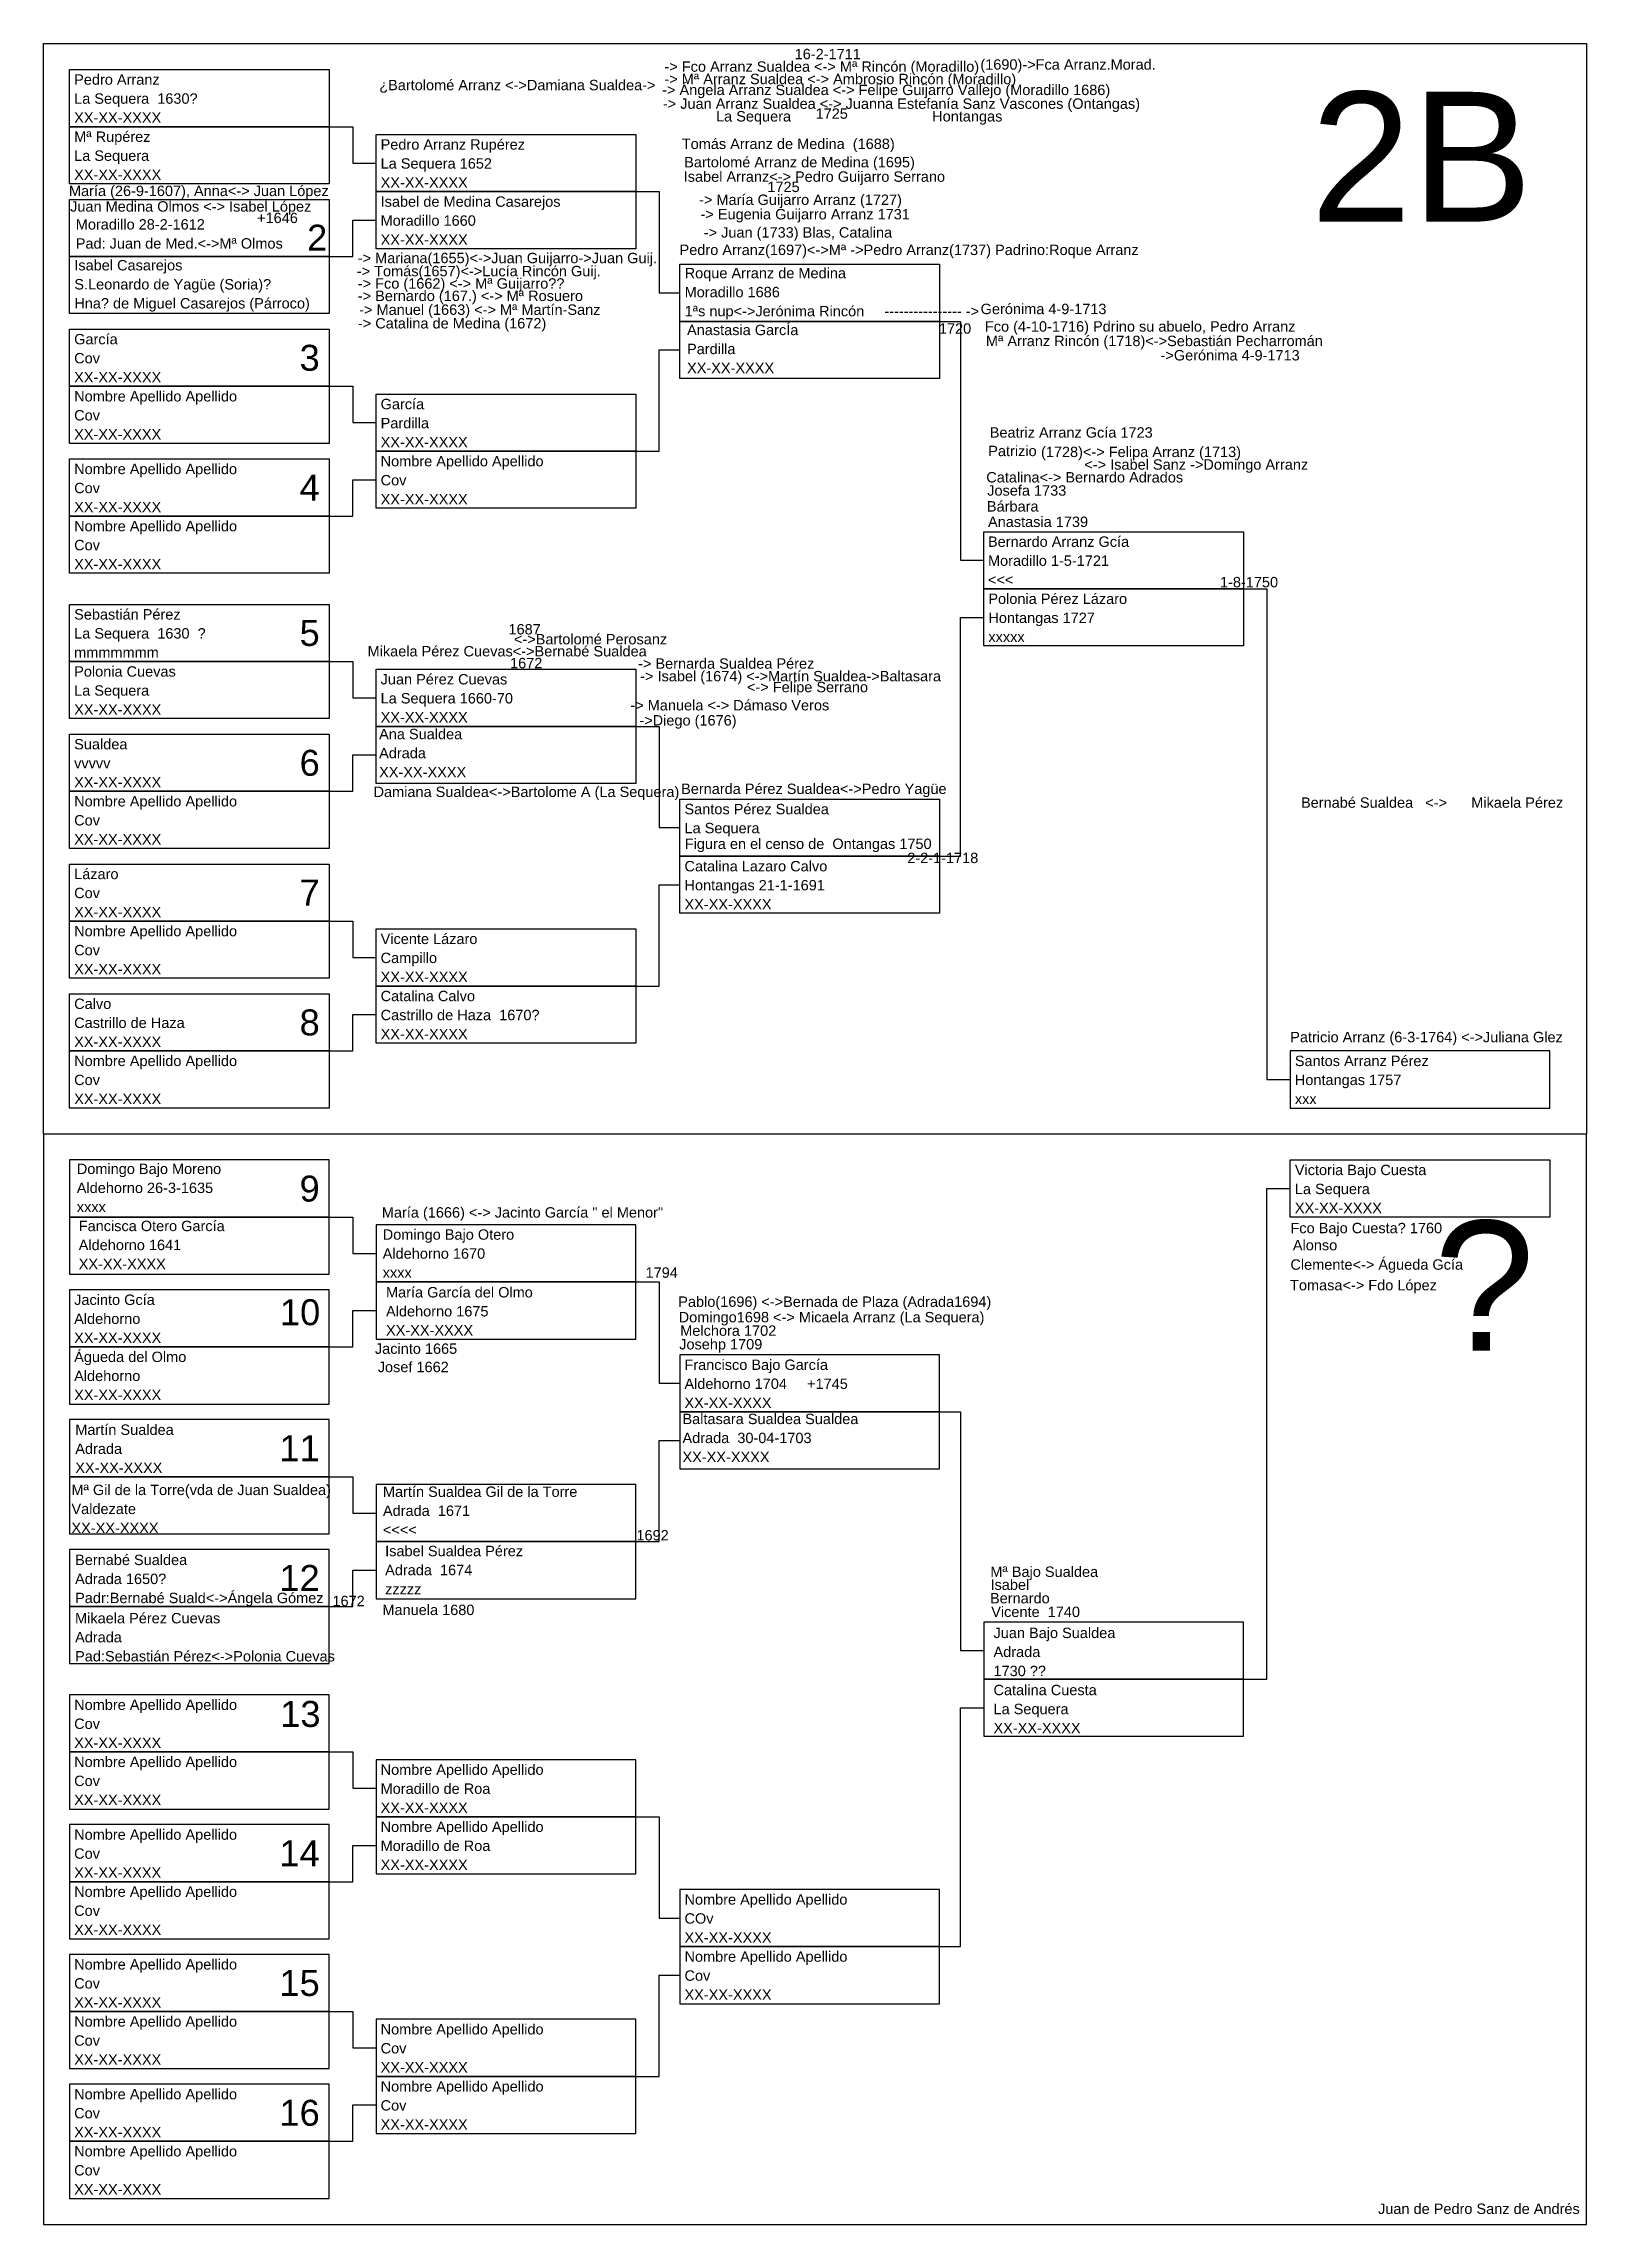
# Model space of a CAD drawing. Header units: millimetres. Extents: x -16844 to 23151, y -8543 to 4892.
# Drawn here: x -438.5 to -141.5, y -1000 to -580 of the extents above; entities that cross this region are included whole.
import ezdxf
from ezdxf.enums import TextEntityAlignment as Align

# ---------------------------------------------------------------- set-up
doc = ezdxf.new("R2010")
doc.units = ezdxf.units.MM
doc.layers.add('Guijarro', color=90, linetype='Continuous')
doc.styles.add('Arial', font='arial.ttf', dxfattribs={"height": 0.01})

msp = doc.modelspace()

# ---------------------------------------------------------------- texts
at = {"style": 'Arial'}
for s, p in [('2', (-383.87, -619.87)), ('3', (-385.32, -643.01)), ('4', (-385.32, -668.01)), ('5', (-385.32, -696.01)), ('6', (-385.32, -721.01)), ('7', (-385.32, -746.01)), ('8', (-385.32, -771.01)), ('9', (-385.32, -803.01)), ('10', (-385.22, -826.82)), ('11', (-385.32, -853.01)), ('12', (-385.32, -878.01)), ('13', (-385.17, -904.19)), ('14', (-385.32, -931.01)), ('15', (-385.32, -956.01)), ('16', (-385.32, -981.01))]:
    msp.add_text(s, height=5, dxfattribs=at).set_placement(p, align=Align.RIGHT)
at = {"layer": 'Guijarro', "style": 'Arial'}
for s, p in [('2B', (-151.86, -614.28)), ('?', (-151.41, -831.72))]:
    msp.add_text(s, height=25, dxfattribs=at).set_placement(p, align=Align.RIGHT)

# ---------------------------------------------------------------- blocks, each defined once
blk = doc.blocks.new('Hoja superior')
for points in [[(0, 210), (297, 210), (297, 0), (0, 0)], [(5, 205), (55, 205), (55, 194), (5, 194)], [(5, 194), (55, 194), (55, 183), (5, 183)], [(64, 192.5), (114, 192.5), (114, 181.5), (64, 181.5)], [(64, 181.5), (114, 181.5), (114, 170.5), (64, 170.5)], [(5, 180), (55, 180), (55, 169), (5, 169)], [(5, 169), (55, 169), (55, 158), (5, 158)], [(122.5, 167.5), (172.5, 167.5), (172.5, 156.5), (122.5, 156.5)], [(122.5, 156.5), (172.5, 156.5), (172.5, 145.5), (122.5, 145.5)], [(5, 155), (55, 155), (55, 144), (5, 144)], [(5, 144), (55, 144), (55, 133), (5, 133)], [(64, 142.5), (114, 142.5), (114, 131.5), (64, 131.5)], [(64, 131.5), (114, 131.5), (114, 120.5), (64, 120.5)], [(5, 130), (55, 130), (55, 119), (5, 119)], [(5, 119), (55, 119), (55, 108), (5, 108)], [(181, 116), (231, 116), (231, 105), (181, 105)], [(181, 105), (231, 105), (231, 94), (181, 94)], [(5, 102), (55, 102), (55, 91), (5, 91)], [(5, 91), (55, 91), (55, 80), (5, 80)], [(64, 89.5), (114, 89.5), (114, 78.5), (64, 78.5)], [(5, 77), (55, 77), (55, 66), (5, 66)], [(64, 78.5), (114, 78.5), (114, 67.5), (64, 67.5)], [(5, 66), (55, 66), (55, 55), (5, 55)], [(122.5, 64.5), (172.5, 64.5), (172.5, 53.5), (122.5, 53.5)], [(5, 52), (55, 52), (55, 41), (5, 41)], [(122.5, 53.5), (172.5, 53.5), (172.5, 42.5), (122.5, 42.5)], [(5, 41), (55, 41), (55, 30), (5, 30)], [(64, 39.5), (114, 39.5), (114, 28.5), (64, 28.5)], [(5, 27), (55, 27), (55, 16), (5, 16)], [(64, 28.5), (114, 28.5), (114, 17.5), (64, 17.5)], [(5, 16), (55, 16), (55, 5), (5, 5)], [(240, 5), (290, 5), (290, 16), (240, 16)]]:
    blk.add_lwpolyline(points, close=True)
for points in [[(55, 194), (59.5, 194), (59.5, 187), (64, 187)], [(114, 181.5), (118.5, 181.5), (118.5, 162), (122.5, 162)], [(55, 169), (59.5, 169), (59.5, 176), (64, 176)], [(172.5, 156.5), (176.5, 156.5), (176.5, 110.5), (181, 110.5)], [(114, 131.5), (118.5, 131.5), (118.5, 151), (122.5, 151)], [(55, 144), (59.5, 144), (59.5, 137), (64, 137)], [(55, 119), (59.5, 119), (59.5, 126), (64, 126)], [(231, 105), (235.5, 105), (235.5, 10.5), (240, 10.5)], [(172.5, 53.5), (176.5, 53.5), (176.5, 99.5), (181, 99.5)], [(55, 91), (59.5, 91), (59.5, 84), (64, 84)], [(114, 78.5), (118.5, 78.5), (118.5, 59), (122.5, 59)], [(55, 66), (59.5, 66), (59.5, 73), (64, 73)], [(114, 28.5), (118.5, 28.5), (118.5, 48), (122.5, 48)], [(55, 41), (59.5, 41), (59.5, 34), (64, 34)], [(55, 16), (59.5, 16), (59.5, 23), (64, 23)]]:
    blk.add_lwpolyline(points)
blk = doc.blocks.new('Hoja inferior')
for points in [[(0, -210), (297, -210), (297, 0), (0, 0)], [(5, -16), (55, -16), (55, -5), (5, -5)], [(240, -5), (290, -5), (290, -16), (240, -16)], [(5, -27), (55, -27), (55, -16), (5, -16)], [(64, -28.5), (114, -28.5), (114, -17.5), (64, -17.5)], [(64, -39.5), (114, -39.5), (114, -28.5), (64, -28.5)], [(5, -41), (55, -41), (55, -30), (5, -30)], [(5, -52), (55, -52), (55, -41), (5, -41)], [(122.5, -53.5), (172.5, -53.5), (172.5, -42.5), (122.5, -42.5)], [(122.5, -64.5), (172.5, -64.5), (172.5, -53.5), (122.5, -53.5)], [(5, -66), (55, -66), (55, -55), (5, -55)], [(5, -77), (55, -77), (55, -66), (5, -66)], [(64, -78.5), (114, -78.5), (114, -67.5), (64, -67.5)], [(64, -89.5), (114, -89.5), (114, -78.5), (64, -78.5)], [(5, -91), (55, -91), (55, -80), (5, -80)], [(5, -102), (55, -102), (55, -91), (5, -91)], [(181, -105), (231, -105), (231, -94), (181, -94)], [(5, -119), (55, -119), (55, -108), (5, -108)], [(181, -116), (231, -116), (231, -105), (181, -105)], [(5, -130), (55, -130), (55, -119), (5, -119)], [(64, -131.5), (114, -131.5), (114, -120.5), (64, -120.5)], [(5, -144), (55, -144), (55, -133), (5, -133)], [(64, -142.5), (114, -142.5), (114, -131.5), (64, -131.5)], [(5, -155), (55, -155), (55, -144), (5, -144)], [(122.5, -156.5), (172.5, -156.5), (172.5, -145.5), (122.5, -145.5)], [(5, -169), (55, -169), (55, -158), (5, -158)], [(122.5, -167.5), (172.5, -167.5), (172.5, -156.5), (122.5, -156.5)], [(5, -180), (55, -180), (55, -169), (5, -169)], [(64, -181.5), (114, -181.5), (114, -170.5), (64, -170.5)], [(5, -194), (55, -194), (55, -183), (5, -183)], [(64, -192.5), (114, -192.5), (114, -181.5), (64, -181.5)], [(5, -205), (55, -205), (55, -194), (5, -194)]]:
    blk.add_lwpolyline(points, close=True)
for points in [[(231, -105), (235.5, -105), (235.5, -10.5), (240, -10.5)], [(55, -16), (59.5, -16), (59.5, -23), (64, -23)], [(114, -28.5), (118.5, -28.5), (118.5, -48), (122.5, -48)], [(55, -41), (59.5, -41), (59.5, -34), (64, -34)], [(172.5, -53.5), (176.5, -53.5), (176.5, -99.5), (181, -99.5)], [(114, -78.5), (118.5, -78.5), (118.5, -59), (122.5, -59)], [(55, -66), (59.5, -66), (59.5, -73), (64, -73)], [(55, -91), (59.5, -91), (59.5, -84), (64, -84)], [(172.5, -156.5), (176.5, -156.5), (176.5, -110.5), (181, -110.5)], [(55, -119), (59.5, -119), (59.5, -126), (64, -126)], [(114, -131.5), (118.5, -131.5), (118.5, -151), (122.5, -151)], [(55, -144), (59.5, -144), (59.5, -137), (64, -137)], [(114, -181.5), (118.5, -181.5), (118.5, -162), (122.5, -162)], [(55, -169), (59.5, -169), (59.5, -176), (64, -176)], [(55, -194), (59.5, -194), (59.5, -187), (64, -187)]]:
    blk.add_lwpolyline(points)
blk = doc.blocks.new('Casilla')
at = {"style": 'Arial'}
for tag, p in [('NOMBRE', (0.88, 8.08)), ('LUGAR_NACIMIENTO', (0.88, 4.42)), ('FECHA', (0.88, 0.75))]:
    blk.add_attdef(tag, p, '', height=2, dxfattribs=at)
blk = doc.blocks.new('Hermanos')
at = {"style": 'Arial'}
blk.add_attdef('NOMBRE', (0, 0), '', height=2, dxfattribs=at)

# ---------------------------------------------------------------- block references
for name, p, values in [('Hermanos', (-318.96, -585.42), {'NOMBRE': '-> Fco Arranz Sualdea <-> Mª Rincón (Moradillo)'}), ('Hermanos', (-293.89, -583.01), {'NOMBRE': '16-2-1711'}), ('Casilla', (-433.48, -596), {'NOMBRE': 'Pedro Arranz', 'LUGAR_NACIMIENTO': 'La Sequera  1630?', 'FECHA': 'XX-XX-XXXX'}), ('Hermanos', (-318.97, -587.81), {'NOMBRE': '-> Mª Arranz Sualdea <-> Ambrosio Rincón (Moradillo)'}), ('Hermanos', (-319.26, -592.56), {'NOMBRE': '-> Juan Arranz Sualdea <-> Juanna Estefanía Sanz Vascones (Ontangas)'}), ('Hermanos', (-322.22, -595), {'NOMBRE': '                 La Sequera                                   Hontangas'}), ('Hermanos', (-304.61, -594.48), {'NOMBRE': '                   1725'}), ('Casilla', (-433.48, -607), {'NOMBRE': 'Mª Rupérez', 'LUGAR_NACIMIENTO': 'La Sequera', 'FECHA': 'XX-XX-XXXX'}), ('Casilla', (-374.48, -608.5), {'NOMBRE': 'Pedro Arranz Rupérez', 'LUGAR_NACIMIENTO': 'La Sequera 1652', 'FECHA': 'XX-XX-XXXX'}), ('Hermanos', (-315.62, -600.3), {'NOMBRE': 'Tomás Arranz de Medina  (1688)'}), ('Hermanos', (-315.25, -606.61), {'NOMBRE': 'Isabel Arranz<-> Pedro Guijarro Serrano'}), ('Hermanos', (-315.16, -603.83), {'NOMBRE': 'Bartolomé Arranz de Medina (1695)'}), ('Hermanos', (-433.6, -609.36), {'NOMBRE': 'María (26-9-1607), Anna<-> Juan López'}), ('Hermanos', (-320.05, -611.06), {'NOMBRE': '          -> María Guijarro Arranz (1727)'}), ('Hermanos', (-313.89, -608.59), {'NOMBRE': '                   1725'}), ('Hermanos', (-411.35, -614.56), {'NOMBRE': '                  +1646'}), ('Casilla', (-374.48, -619.5), {'NOMBRE': 'Isabel de Medina Casarejos', 'LUGAR_NACIMIENTO': 'Moradillo 1660', 'FECHA': 'XX-XX-XXXX'}), ('Hermanos', (-312.01, -613.85), {'NOMBRE': '-> Eugenia Guijarro Arranz 1731'}), ('Hermanos', (-312.16, -617.36), {'NOMBRE': ' -> Juan (1733) Blas, Catalina'}), ('Hermanos', (-378, -622.29), {'NOMBRE': '-> Mariana(1655)<->Juan Guijarro->Juan Guij.'}), ('Hermanos', (-316.05, -620.72), {'NOMBRE': 'Pedro Arranz(1697)<->Mª ->Pedro Arranz(1737) Padrino:Roque Arranz'}), ('Hermanos', (-377.99, -627.19), {'NOMBRE': '-> Fco (1662) <-> Mª Guijarro??'}), ('Casilla', (-315.95, -633.27), {'NOMBRE': 'Roque Arranz de Medina', 'LUGAR_NACIMIENTO': 'Moradillo 1686', 'FECHA': '1ªs nup<->Jerónima Rincón     ---------------- ->'}), ('Hermanos', (-377.99, -629.58), {'NOMBRE': '-> Bernardo (167.) <-> Mª Rosuero'}), ('Hermanos', (-258.09, -632.1), {'NOMBRE': 'Gerónima 4-9-1713'}), ('Hermanos', (-377.97, -634.86), {'NOMBRE': '-> Catalina de Medina (1672)  '}), ('Hermanos', (-378.5, -632.24), {'NOMBRE': ' -> Manuel (1663) <-> Mª Martín-Sanz     '}), ('Casilla', (-315.49, -644.22), {'NOMBRE': 'Anastasia GarcÍa', 'LUGAR_NACIMIENTO': 'Pardilla', 'FECHA': 'XX-XX-XXXX'}), ('Hermanos', (-280.09, -635.87), {'NOMBRE': '                  1720'}), ('Hermanos', (-257.26, -635.47), {'NOMBRE': 'Fco (4-10-1716) Pdrino su abuelo, Pedro Arranz'}), ('Casilla', (-433.48, -646), {'NOMBRE': 'García', 'LUGAR_NACIMIENTO': 'Cov', 'FECHA': 'XX-XX-XXXX'}), ('Hermanos', (-223.45, -641.02), {'NOMBRE': '->Gerónima 4-9-1713'}), ('Casilla', (-433.48, -657), {'NOMBRE': 'Nombre Apellido Apellido', 'LUGAR_NACIMIENTO': 'Cov', 'FECHA': 'XX-XX-XXXX'}), ('Casilla', (-374.48, -658.5), {'NOMBRE': 'García', 'LUGAR_NACIMIENTO': 'Pardilla', 'FECHA': 'XX-XX-XXXX'}), ('Hermanos', (-256.33, -655.89), {'NOMBRE': 'Beatriz Arranz Gcía 1723'}), ('Casilla', (-374.48, -669.5), {'NOMBRE': 'Nombre Apellido Apellido', 'LUGAR_NACIMIENTO': 'Cov', 'FECHA': 'XX-XX-XXXX'}), ('Hermanos', (-246.47, -659.63), {'NOMBRE': '(1728)<-> Felipa Arranz (1713)'}), ('Casilla', (-433.48, -671), {'NOMBRE': 'Nombre Apellido Apellido', 'LUGAR_NACIMIENTO': 'Cov', 'FECHA': 'XX-XX-XXXX'}), ('Hermanos', (-256.82, -667.06), {'NOMBRE': 'Josefa 1733 '}), ('Casilla', (-433.48, -682), {'NOMBRE': 'Nombre Apellido Apellido', 'LUGAR_NACIMIENTO': 'Cov', 'FECHA': 'XX-XX-XXXX'}), ('Hermanos', (-256.67, -673.09), {'NOMBRE': 'Anastasia 1739'}), ('Hermanos', (-256.88, -670.12), {'NOMBRE': 'Bárbara'}), ('Casilla', (-257.55, -685), {'NOMBRE': 'Bernardo Arranz Gcía', 'LUGAR_NACIMIENTO': 'Moradillo 1-5-1721', 'FECHA': '<<<'}), ('Hermanos', (-212.01, -684.71), {'NOMBRE': '1-8-1750'}), ('Casilla', (-433.48, -699), {'NOMBRE': 'Sebastián Pérez', 'LUGAR_NACIMIENTO': 'La Sequera  1630  ?', 'FECHA': 'mmmmmmm'}), ('Casilla', (-257.48, -696), {'NOMBRE': 'Polonia Pérez Lázaro', 'LUGAR_NACIMIENTO': 'Hontangas 1727', 'FECHA': 'xxxxx'}), ('Hermanos', (-348.98, -693.79), {'NOMBRE': '1687'}), ('Hermanos', (-376.11, -698.02), {'NOMBRE': 'Mikaela Pérez Cuevas<->Bernabé Sualdea '}), ('Hermanos', (-347.94, -695.7), {'NOMBRE': '<->Bartolomé Perosanz'}), ('Casilla', (-433.48, -710), {'NOMBRE': 'Polonia Cuevas', 'LUGAR_NACIMIENTO': 'La Sequera', 'FECHA': 'XX-XX-XXXX'}), ('Casilla', (-374.48, -711.5), {'NOMBRE': 'Juan Pérez Cuevas', 'LUGAR_NACIMIENTO': 'La Sequera 1660-70', 'FECHA': 'XX-XX-XXXX'}), ('Hermanos', (-348.68, -700.3), {'NOMBRE': '1672'}), ('Hermanos', (-323.63, -702.82), {'NOMBRE': '-> Isabel (1674) <->Martín Sualdea->Baltasara'}), ('Hermanos', (-303.84, -704.92), {'NOMBRE': ' <-> Felipe Serrano'}), ('Hermanos', (-396.92, -708.42), {'NOMBRE': '                                                                                            -> Manuela <-> Dámaso Veros'}), ('Hermanos', (-323.79, -711.33), {'NOMBRE': '->Diego (1676)'}), ('Casilla', (-433.48, -724), {'NOMBRE': 'Sualdea', 'LUGAR_NACIMIENTO': 'vvvvv', 'FECHA': 'XX-XX-XXXX'}), ('Casilla', (-374.77, -722.05), {'NOMBRE': 'Ana Sualdea', 'LUGAR_NACIMIENTO': 'Adrada', 'FECHA': 'XX-XX-XXXX'}), ('Casilla', (-433.48, -735), {'NOMBRE': 'Nombre Apellido Apellido', 'LUGAR_NACIMIENTO': 'Cov', 'FECHA': 'XX-XX-XXXX'}), ('Hermanos', (-315.05, -735.11), {'NOMBRE': 'Figura en el censo de  Ontangas 1750'}), ('Casilla', (-433.48, -749), {'NOMBRE': 'Lázaro', 'LUGAR_NACIMIENTO': 'Cov', 'FECHA': 'XX-XX-XXXX'}), ('Casilla', (-315.98, -747.5), {'NOMBRE': 'Catalina Lazaro Calvo', 'LUGAR_NACIMIENTO': 'Hontangas 21-1-1691', 'FECHA': 'XX-XX-XXXX'}), ('Hermanos', (-272.21, -737.83), {'NOMBRE': '2-2-1-1718'}), ('Casilla', (-433.48, -760), {'NOMBRE': 'Nombre Apellido Apellido', 'LUGAR_NACIMIENTO': 'Cov', 'FECHA': 'XX-XX-XXXX'}), ('Casilla', (-374.48, -761.5), {'NOMBRE': 'Vicente Lázaro', 'LUGAR_NACIMIENTO': 'Campillo', 'FECHA': 'XX-XX-XXXX'}), ('Casilla', (-433.48, -774), {'NOMBRE': 'Calvo', 'LUGAR_NACIMIENTO': 'Castrillo de Haza', 'FECHA': 'XX-XX-XXXX'}), ('Casilla', (-374.48, -772.5), {'NOMBRE': 'Catalina Calvo', 'LUGAR_NACIMIENTO': 'Castrillo de Haza  1670?', 'FECHA': 'XX-XX-XXXX'}), ('Hermanos', (-198.49, -772.33), {'NOMBRE': 'Patricio Arranz (6-3-1764) <->Juliana Glez'}), ('Casilla', (-433.48, -785), {'NOMBRE': 'Nombre Apellido Apellido', 'LUGAR_NACIMIENTO': 'Cov', 'FECHA': 'XX-XX-XXXX'}), ('Casilla', (-198.48, -785), {'NOMBRE': 'Santos Arranz Pérez', 'LUGAR_NACIMIENTO': 'Hontangas 1757', 'FECHA': 'xxx'}), ('Casilla', (-432.97, -805.79), {'NOMBRE': 'Domingo Bajo Moreno', 'LUGAR_NACIMIENTO': 'Aldehorno 26-3-1635', 'FECHA': 'xxxx'}), ('Casilla', (-198.48, -806), {'NOMBRE': 'Victoria Bajo Cuesta', 'LUGAR_NACIMIENTO': 'La Sequera', 'FECHA': 'XX-XX-XXXX'}), ('Hermanos', (-373.37, -806.1), {'NOMBRE': 'María (1666) <-> Jacinto García " el Menor"'}), ('Casilla', (-432.6, -816.79), {'NOMBRE': 'Fancisca Otero García', 'LUGAR_NACIMIENTO': 'Aldehorno 1641', 'FECHA': 'XX-XX-XXXX'}), ('Casilla', (-374.08, -818.44), {'NOMBRE': 'Domingo Bajo Otero', 'LUGAR_NACIMIENTO': 'Aldehorno 1670', 'FECHA': 'xxxx                                                          1794'}), ('Hermanos', (-199.22, -809.11), {'NOMBRE': ' Fco Bajo Cuesta? 1760'}), ('Hermanos', (-197.98, -812.4), {'NOMBRE': 'Alonso'}), ('Casilla', (-433.48, -831), {'NOMBRE': 'Jacinto Gcía', 'LUGAR_NACIMIENTO': 'Aldehorno', 'FECHA': 'XX-XX-XXXX'}), ('Casilla', (-373.44, -829.56), {'NOMBRE': 'María García del Olmo', 'LUGAR_NACIMIENTO': 'Aldehorno 1675', 'FECHA': 'XX-XX-XXXX'}), ('Hermanos', (-316.22, -826.27), {'NOMBRE': 'Domingo1698 <-> Micaela Arranz (La Sequera)'}), ('Hermanos', (-315.92, -828.87), {'NOMBRE': 'Melchora 1702'}), ('Casilla', (-433.48, -842), {'NOMBRE': 'Águeda del Olmo', 'LUGAR_NACIMIENTO': 'Aldehorno', 'FECHA': 'XX-XX-XXXX'}), ('Hermanos', (-374.7, -832.34), {'NOMBRE': 'Jacinto 1665'}), ('Hermanos', (-316.12, -831.49), {'NOMBRE': 'Josehp 1709'}), ('Hermanos', (-374.15, -835.87), {'NOMBRE': 'Josef 1662'}), ('Casilla', (-315.99, -843.52), {'NOMBRE': 'Francisco Bajo García', 'LUGAR_NACIMIENTO': 'Aldehorno 1704     +1745', 'FECHA': 'XX-XX-XXXX'}), ('Casilla', (-316.37, -853.95), {'NOMBRE': 'Baltasara Sualdea Sualdea', 'LUGAR_NACIMIENTO': 'Adrada  30-04-1703', 'FECHA': 'XX-XX-XXXX'}), ('Casilla', (-433.26, -856.03), {'NOMBRE': 'Martín Sualdea', 'LUGAR_NACIMIENTO': 'Adrada', 'FECHA': 'XX-XX-XXXX'}), ('Casilla', (-434, -867.62), {'NOMBRE': 'Mª Gil de la Torre(vda de Juan Sualdea)', 'LUGAR_NACIMIENTO': 'Valdezate', 'FECHA': 'XX-XX-XXXX'}), ('Casilla', (-374.03, -867.97), {'NOMBRE': 'Martín Sualdea Gil de la Torre', 'LUGAR_NACIMIENTO': 'Adrada  1671', 'FECHA': '<<<<'}), ('Casilla', (-373.61, -879.39), {'NOMBRE': 'Isabel Sualdea Pérez', 'LUGAR_NACIMIENTO': 'Adrada  1674', 'FECHA': 'zzzzz'}), ('Hermanos', (-324.35, -868.28), {'NOMBRE': '1692'}), ('Casilla', (-433.3, -881.1), {'NOMBRE': 'Bernabé Sualdea', 'LUGAR_NACIMIENTO': 'Adrada 1650?', 'FECHA': 'Padr:Bernabé Suald<->Ángela Gómez'}), ('Hermanos', (-256.22, -875.3), {'NOMBRE': 'Mª Bajo Sualdea '}), ('Hermanos', (-256.19, -877.8), {'NOMBRE': 'Isabel'}), ('Hermanos', (-382.87, -880.94), {'NOMBRE': '1672'}), ('Hermanos', (-373.25, -882.65), {'NOMBRE': 'Manuela 1680'}), ('Hermanos', (-256.28, -880.4), {'NOMBRE': 'Bernardo '}), ('Hermanos', (-256.05, -883.03), {'NOMBRE': 'Vicente  1740'}), ('Casilla', (-433.3, -892.33), {'NOMBRE': 'Mikaela Pérez Cuevas', 'LUGAR_NACIMIENTO': 'Adrada', 'FECHA': 'Pad:Sebastián Pérez<->Polonia Cuevas'}), ('Casilla', (-256.49, -895.16), {'NOMBRE': 'Juan Bajo Sualdea', 'LUGAR_NACIMIENTO': 'Adrada', 'FECHA': '1730 ??'}), ('Casilla', (-256.49, -906.16), {'NOMBRE': 'Catalina Cuesta', 'LUGAR_NACIMIENTO': 'La Sequera', 'FECHA': 'XX-XX-XXXX'}), ('Casilla', (-433.48, -909), {'NOMBRE': 'Nombre Apellido Apellido', 'LUGAR_NACIMIENTO': 'Cov', 'FECHA': 'XX-XX-XXXX'}), ('Casilla', (-433.48, -920), {'NOMBRE': 'Nombre Apellido Apellido', 'LUGAR_NACIMIENTO': 'Cov', 'FECHA': 'XX-XX-XXXX'}), ('Casilla', (-374.48, -921.5), {'NOMBRE': 'Nombre Apellido Apellido', 'LUGAR_NACIMIENTO': 'Moradillo de Roa', 'FECHA': 'XX-XX-XXXX'}), ('Casilla', (-433.48, -934), {'NOMBRE': 'Nombre Apellido Apellido', 'LUGAR_NACIMIENTO': 'Cov', 'FECHA': 'XX-XX-XXXX'}), ('Casilla', (-374.48, -932.5), {'NOMBRE': 'Nombre Apellido Apellido', 'LUGAR_NACIMIENTO': 'Moradillo de Roa', 'FECHA': 'XX-XX-XXXX'}), ('Casilla', (-433.48, -945), {'NOMBRE': 'Nombre Apellido Apellido', 'LUGAR_NACIMIENTO': 'Cov', 'FECHA': 'XX-XX-XXXX'}), ('Casilla', (-315.98, -946.5), {'NOMBRE': 'Nombre Apellido Apellido', 'LUGAR_NACIMIENTO': 'COv', 'FECHA': 'XX-XX-XXXX'}), ('Casilla', (-433.48, -959), {'NOMBRE': 'Nombre Apellido Apellido', 'LUGAR_NACIMIENTO': 'Cov', 'FECHA': 'XX-XX-XXXX'}), ('Casilla', (-315.98, -957.5), {'NOMBRE': 'Nombre Apellido Apellido', 'LUGAR_NACIMIENTO': 'Cov', 'FECHA': 'XX-XX-XXXX'}), ('Casilla', (-433.48, -970), {'NOMBRE': 'Nombre Apellido Apellido', 'LUGAR_NACIMIENTO': 'Cov', 'FECHA': 'XX-XX-XXXX'}), ('Casilla', (-374.48, -971.5), {'NOMBRE': 'Nombre Apellido Apellido', 'LUGAR_NACIMIENTO': 'Cov', 'FECHA': 'XX-XX-XXXX'}), ('Casilla', (-433.48, -984), {'NOMBRE': 'Nombre Apellido Apellido', 'LUGAR_NACIMIENTO': 'Cov', 'FECHA': 'XX-XX-XXXX'}), ('Casilla', (-374.48, -982.5), {'NOMBRE': 'Nombre Apellido Apellido', 'LUGAR_NACIMIENTO': 'Cov', 'FECHA': 'XX-XX-XXXX'}), ('Casilla', (-433.48, -995), {'NOMBRE': 'Nombre Apellido Apellido', 'LUGAR_NACIMIENTO': 'Cov', 'FECHA': 'XX-XX-XXXX'})]:
    msp.add_blockref(name, p).add_auto_attribs(values)
ref = msp.add_blockref('Hermanos', (-258.14, -585.02))
ref.add_attrib('NOMBRE', '(1690)->Fca Arranz.Morad. ', (-258.14, -585.02), dxfattribs={"color": 40, "height": 2, "style": 'Arial'})
ref = msp.add_blockref('Hermanos', (-373.86, -588.98))
ref.add_attrib('NOMBRE', '¿Bartolomé Arranz <->Damiana Sualdea->', (-373.86, -588.98), dxfattribs={"color": 31, "height": 2, "style": 'Arial'})
ref = msp.add_blockref('Hermanos', (-319.4, -589.91))
ref.add_attrib('NOMBRE', '-> Ángela Arranz Sualdea <-> Felipe Guijarro Vallejo (Moradillo 1686)', (-319.4, -589.91), dxfattribs={"color": 3, "height": 2, "style": 'Arial'})
ref = msp.add_blockref('Hermanos', (-462.87, -612.36))
ref.add_attrib('NOMBRE', '                                      Juan Medina Olmos <-> Isabel López ', (-462.87, -612.36), dxfattribs={"color": 3, "height": 2, "style": 'Arial'})
ref = msp.add_blockref('Casilla', (-433.17, -620.23))
ref.add_attrib('LUGAR_NACIMIENTO', 'Moradillo 28-2-1612 ', (-432.29, -615.81), dxfattribs={"height": 2, "style": 'Arial'})
ref.add_attrib('FECHA', 'Pad: Juan de Med.<->Mª Olmos', (-432.29, -619.48), dxfattribs={"height": 2, "style": 'Arial'})
ref = msp.add_blockref('Casilla', (-433.45, -631.76))
ref.add_attrib('NOMBRE', 'Isabel Casarejos  ', (-432.57, -623.68), dxfattribs={"color": 254, "height": 2, "style": 'Arial'})
ref.add_attrib('LUGAR_NACIMIENTO', 'S.Leonardo de Yagüe (Soria)?', (-432.57, -627.35), dxfattribs={"height": 2, "style": 'Arial'})
ref.add_attrib('FECHA', 'Hna? de Miguel Casarejos (Párroco)', (-432.57, -631.01), dxfattribs={"height": 2, "style": 'Arial'})
ref = msp.add_blockref('Hermanos', (-378.18, -624.81))
ref.add_attrib('NOMBRE', '-> Tomás(1657)<->Lucía Rincón Guij.', (-378.18, -624.81), dxfattribs={"color": 3, "height": 2, "style": 'Arial'})
ref = msp.add_blockref('Casilla', (-257.95, -639.01))
ref.add_attrib('FECHA', 'Mª Arranz Rincón (1718)<->Sebastián Pecharromán', (-257.07, -638.26), dxfattribs={"height": 2, "style": 'Arial'})
ref = msp.add_blockref('Hermanos', (-256.62, -659.45))
ref.add_attrib('NOMBRE', 'Patrizio', (-256.62, -659.45), dxfattribs={"color": 3, "height": 2, "style": 'Arial'})
ref = msp.add_blockref('Hermanos', (-257, -664.52))
ref.add_attrib('NOMBRE', 'Catalina<-> Bernardo Adrados', (-257, -664.52), dxfattribs={"color": 30, "height": 2, "style": 'Arial'})
ref = msp.add_blockref('Hermanos', (-248.21, -662.06))
ref.add_attrib('NOMBRE', '             <-> Isabel Sanz ->Domingo Arranz', (-248.21, -662.06), dxfattribs={"color": 3, "height": 2, "style": 'Arial'})
ref = msp.add_blockref('Hermanos', (-395.44, -700.39))
ref.add_attrib('NOMBRE', '                                                                                            -> Bernarda Sualdea Pérez', (-395.44, -700.39), dxfattribs={"color": 0, "height": 2, "style": 'Arial'})
ref = msp.add_blockref('Casilla', (-316.63, -732.61))
ref.add_attrib('NOMBRE', 'Bernarda Pérez Sualdea<->Pedro Yagüe', (-315.75, -724.52), dxfattribs={"height": 2, "style": 'Arial'})
ref = msp.add_blockref('Hermanos', (-374.96, -725.1))
ref.add_attrib('NOMBRE', 'Damiana Sualdea<->Bartolome A (La Sequera)', (-374.96, -725.1), dxfattribs={"color": 40, "height": 2, "style": 'Arial'})
ref = msp.add_blockref('Casilla', (-315.98, -736.5))
ref.add_attrib('NOMBRE', 'Santos Pérez Sualdea', (-315.1, -728.42), dxfattribs={"height": 2, "style": 'Arial'})
ref.add_attrib('LUGAR_NACIMIENTO', 'La Sequera', (-315.1, -732.08), dxfattribs={"height": 2, "style": 'Arial'})
ref = msp.add_blockref('Hermanos', (-196.41, -727.17))
ref.add_attrib('NOMBRE', 'Bernabé Sualdea   <->      Mikaela Pérez        ', (-196.41, -727.17), dxfattribs={"color": 2, "height": 2, "style": 'Arial'})
ref = msp.add_blockref('Hermanos', (-198.45, -816.14))
ref.add_attrib('NOMBRE', 'Clemente<-> Águeda Gcía', (-198.45, -816.14), dxfattribs={"color": 0, "height": 2, "style": 'Arial'})
ref = msp.add_blockref('Hermanos', (-198.52, -820.11))
ref.add_attrib('NOMBRE', 'Tomasa<-> Fdo López', (-198.52, -820.11), dxfattribs={"color": 0, "height": 2, "style": 'Arial'})
ref = msp.add_blockref('Hermanos', (-316.3, -823.29))
ref.add_attrib('NOMBRE', 'Pablo(1696) <->Bernada de Plaza (Adrada1694)', (-316.3, -823.29), dxfattribs={"color": 6, "height": 2, "style": 'Arial'})
ref = msp.add_blockref('Casilla', (-182.46, -1006.07))
ref.add_attrib('NOMBRE', 'Juan de Pedro Sanz de Andrés', (-181.58, -997.99), dxfattribs={"color": 4, "height": 2, "style": 'Arial'})
at = {"layer": 'Guijarro'}
for name in ['Hoja superior', 'Hoja inferior']:
    msp.add_blockref(name, (-438.48, -790), dxfattribs=at)

msp.set_redraw_order([(e.dxf.handle, doc.entitydb.next_handle()) for e in msp.query("TEXT MTEXT ATTDEF DIMENSION ARC_DIMENSION")])  # texts and dimensions are drawn at this point

doc.saveas('drawing.dxf')
